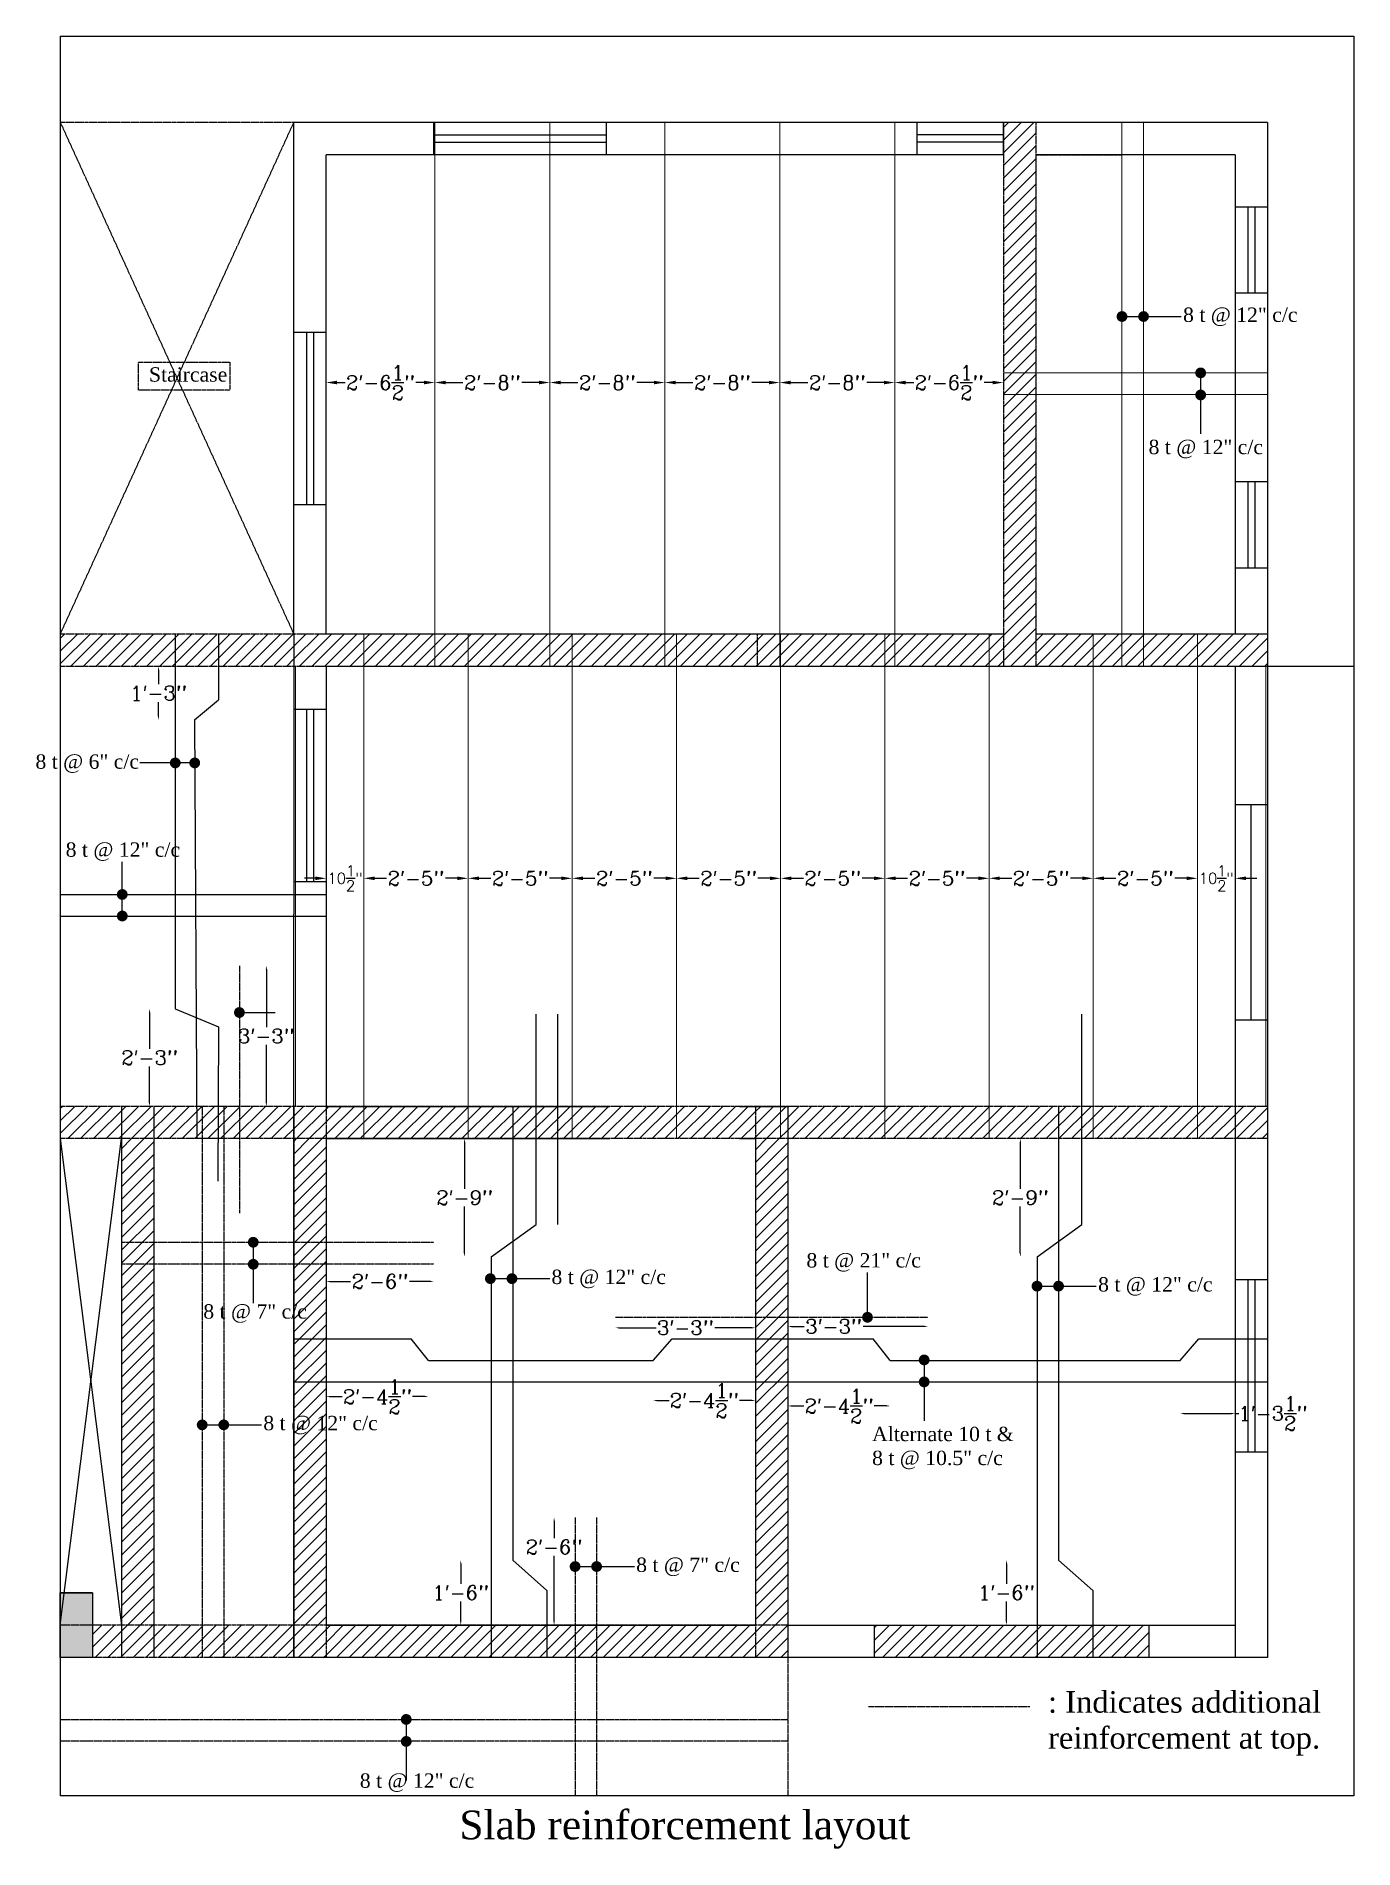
# Model space of a CAD drawing. Header units: inches. Extents: x 3138 to 7643, y -2566 to -151.
# Drawn here: x 7069 to 7436, y -2561 to -2056 of the extents above; entities that cross this region are included whole.
import ezdxf

# ---------------------------------------------------------------- set-up
doc = ezdxf.new("R2010")
doc.units = ezdxf.units.IN
doc.header["$LTSCALE"] = 0.1
doc.header["$MEASUREMENT"] = 0
doc.linetypes.add('DASHED', pattern=[0.75, 0.5, -0.25])
doc.linetypes.add('DASHED2', pattern=[0.375, 0.25, -0.125])
for name, color, linetype in [('MH - Beam and slab layout', 7, 'Continuous'), ('MH - Beams', 3, 'DASHED2'), ('MH - Slab reinforcement', 3, 'Continuous')]:
    doc.layers.add(name, color=color, linetype=linetype)
doc.layers.add('MH - Beam panel roof', color=5, linetype='Continuous', lineweight=0)
doc.styles.get("Standard").update_dxf_attribs({"font": 'Romanc.shx'})
doc.dimstyles.get("Standard").update_dxf_attribs({"dimtxt": 6, "dimasz": 3, "dimexe": 0, "dimexo": 0.0625, "dimgap": 0.09, "dimtad": 0, "dimtih": 1, "dimtoh": 1, "dimdec": 1, "dimzin": 0, "dimdsep": 46, "dimlunit": 4, "dimtxsty": 'Standard', "dimblk": 'DOT', "dimcen": 0.09, "dimse1": 1, "dimse2": 1, "dimadec": 0, "dimazin": 0, "dimtfac": 1, "dimtdec": 1, "dimtofl": 0, "dimtmove": 0, "dimatfit": 3, "dimldrblk": 'DOT', "dimfxl": 1, "dimtolj": 1, "dimtzin": 0, "dimarcsym": 0})
pattern_1 = [(45, (572.7367, -1062.2499), (-1.76776695, 1.76776695), [])]

msp = doc.modelspace()

# ---------------------------------------------------------------- texts
at = {"attachment_point": 1}
for s, insert, char_height, width in [('{\\fTimes New Roman|b0|i0|c0|p34;: Indicates additional\\Preinforcement at top.}', (7350.76, -2517.33), 6, 170.2111), ('\\pxqc;{\\fTimes New Roman|b0|i0|c0|p34;Slab reinforcement layout}', (7154.72, -2550.58), 8, 189.8892)]:
    msp.add_mtext(s, dxfattribs=dict(at, insert=insert, char_height=char_height, width=width))
at = {"layer": 'MH - Beam and slab layout', "linetype": 'DASHED', "insert": (7100.52, -2148.66), "char_height": 1, "width": 23.8461, "attachment_point": 1}
msp.add_mtext('{\\fTimes New Roman|b0|i0|c0|p34;\\H4x;Staircase}', dxfattribs=at)
at = {"layer": 'MH - Slab reinforcement', "char_height": 4, "attachment_point": 1}
for s, insert, width in [('{\\fTimes New Roman|b0|i0|c0|p34;8 t @ 12" c/c}', (7388.34, -2132.02), 36), ('{\\fTimes New Roman|b0|i0|c0|p34;8 t @ 12" c/c}', (7378.74, -2168.85), 41.2683), ('{\\fTimes New Roman|b0|i0|c0|p34;8 t @ 6" c/c}', (7068.93, -2256.46), 36), ('{\\fTimes New Roman|b0|i0|c0|p34;8 t @ 12" c/c}', (7077.33, -2280.97), 36), ('{\\fTimes New Roman|b0|i0|c0|p34;8 t @ 21" c/c}', (7283.51, -2395.35), 33.5015), ('{\\fTimes New Roman|b0|i0|c0|p34;8 t @ 12" c/c}', (7212.55, -2399.96), 36), ('{\\fTimes New Roman|b0|i0|c0|p34;8 t @ 12" c/c}', (7364.69, -2402.04), 36), ('{\\fTimes New Roman|b0|i0|c0|p34;8 t @ 7" c/c}', (7115.64, -2409.59), 36), ('{\\fTimes New Roman|b0|i0|c0|p34;8 t @ 12" c/c}', (7132.34, -2440.67), 36), ('{\\fTimes New Roman|b0|i0|c0|p34;Alternate 10 t & 8 t @ 10.5" c/c}', (7301.78, -2443.71), 41.2683), ('{\\fTimes New Roman|b0|i0|c0|p34;8 t @ 7" c/c}', (7236.12, -2480.13), 36), ('{\\fTimes New Roman|b0|i0|c0|p34;8 t @ 12" c/c}', (7159.21, -2540.24), 36)]:
    msp.add_mtext(s, dxfattribs=dict(at, insert=insert, width=width))

# ---------------------------------------------------------------- blocks, each defined once
blk = doc.blocks.new('*D474')
at = {"layer": 'Defpoints', "color": 0}
for p in [(7353.69, -2480.84), (7339.19, -2498.97), (7353.69, -2498.97)]:
    blk.add_point(p, dxfattribs=at)
at = {"layer": 'MH - Slab reinforcement', "color": 0, "lineweight": -2}
for p, q in [((7339.19, -2481.84), (7339.19, -2487.44)), ((7339.19, -2497.97), (7339.19, -2492.38))]:
    blk.add_line(p, q, dxfattribs=at)
at = {"layer": 'MH - Slab reinforcement', "color": 0}
for points in [[(7339.36, -2481.84), (7339.02, -2481.84), (7339.19, -2480.84)], [(7339.02, -2497.97), (7339.36, -2497.97), (7339.19, -2498.97)]]:
    blk.add_solid(points, dxfattribs=at)
at = {"layer": 'MH - Slab reinforcement', "color": 0, "insert": (7339.19, -2489.91), "char_height": 4, "attachment_point": 5}
blk.add_mtext('\\A1;1\'-6"', dxfattribs=at)
blk = doc.blocks.new('_Dot')
at = {"color": 0, "linetype": 'ByBlock', "lineweight": -2}
blk.add_line((-0.5, 0), (-1, 0), dxfattribs=at)
at = {"color": 0, "linetype": 'ByBlock', "const_width": 0.5}
blk.add_lwpolyline([(-0.25, 0, 1), (0.25, 0, 1)], format="xyb", close=True, dxfattribs=at)
blk = doc.blocks.new('*D475')
at = {"layer": 'Defpoints', "color": 0}
for p in [(7201.8, -2480.84), (7187.3, -2498.97), (7201.8, -2498.97)]:
    blk.add_point(p, dxfattribs=at)
at = {"layer": 'MH - Slab reinforcement', "color": 0, "lineweight": -2}
for p, q in [((7187.3, -2481.84), (7187.3, -2487.44)), ((7187.3, -2497.97), (7187.3, -2492.38))]:
    blk.add_line(p, q, dxfattribs=at)
at = {"layer": 'MH - Slab reinforcement', "color": 0}
for points in [[(7187.46, -2481.84), (7187.13, -2481.84), (7187.3, -2480.84)], [(7187.13, -2497.97), (7187.46, -2497.97), (7187.3, -2498.97)]]:
    blk.add_solid(points, dxfattribs=at)
at = {"layer": 'MH - Slab reinforcement', "color": 0, "insert": (7187.3, -2489.91), "char_height": 4, "attachment_point": 5}
blk.add_mtext('\\A1;1\'-6"', dxfattribs=at)
blk = doc.blocks.new('*D476')
at = {"layer": 'Defpoints', "color": 0}
for p in [(7107.84, -2327.34), (7100.69, -2354.47), (7107.19, -2354.47)]:
    blk.add_point(p, dxfattribs=at)
at = {"layer": 'MH - Slab reinforcement', "color": 0, "lineweight": -2}
for p, q in [((7100.69, -2328.34), (7100.69, -2338.44)), ((7100.69, -2353.47), (7100.69, -2343.38))]:
    blk.add_line(p, q, dxfattribs=at)
at = {"layer": 'MH - Slab reinforcement', "color": 0}
for points in [[(7100.86, -2328.34), (7100.52, -2328.34), (7100.69, -2327.34)], [(7100.52, -2353.47), (7100.86, -2353.47), (7100.69, -2354.47)]]:
    blk.add_solid(points, dxfattribs=at)
at = {"layer": 'MH - Slab reinforcement', "color": 0, "insert": (7100.69, -2340.91), "char_height": 4, "attachment_point": 5}
blk.add_mtext('\\A1;2\'-3"', dxfattribs=at)
blk = doc.blocks.new('*D477')
at = {"layer": 'Defpoints', "color": 0}
for p in [(7125.69, -2315.34), (7125.69, -2354.47), (7133.19, -2354.47)]:
    blk.add_point(p, dxfattribs=at)
at = {"layer": 'MH - Slab reinforcement', "color": 0, "lineweight": -2}
for p, q in [((7133.19, -2316.34), (7133.19, -2332.44)), ((7133.19, -2353.47), (7133.19, -2337.38))]:
    blk.add_line(p, q, dxfattribs=at)
at = {"layer": 'MH - Slab reinforcement', "color": 0}
for points in [[(7133.36, -2316.34), (7133.02, -2316.34), (7133.19, -2315.34)], [(7133.02, -2353.47), (7133.36, -2353.47), (7133.19, -2354.47)]]:
    blk.add_solid(points, dxfattribs=at)
at = {"layer": 'MH - Slab reinforcement', "color": 0, "insert": (7133.19, -2334.91), "char_height": 4, "attachment_point": 5}
blk.add_mtext('\\A1;3\'-3"', dxfattribs=at)
blk = doc.blocks.new('*D478')
at = {"layer": 'Defpoints', "color": 0}
for p in [(7103.19, -2231.97), (7113.19, -2231.97), (7113.19, -2246.84)]:
    blk.add_point(p, dxfattribs=at)
at = {"layer": 'MH - Slab reinforcement', "color": 0, "lineweight": -2}
for p, q in [((7103.19, -2232.97), (7103.19, -2236.94)), ((7103.19, -2245.84), (7103.19, -2241.88))]:
    blk.add_line(p, q, dxfattribs=at)
at = {"layer": 'MH - Slab reinforcement', "color": 0}
for points in [[(7103.36, -2232.97), (7103.02, -2232.97), (7103.19, -2231.97)], [(7103.02, -2245.84), (7103.36, -2245.84), (7103.19, -2246.84)]]:
    blk.add_solid(points, dxfattribs=at)
at = {"layer": 'MH - Slab reinforcement', "color": 0, "insert": (7103.19, -2239.41), "char_height": 4, "attachment_point": 5}
blk.add_mtext('\\A1;1\'-3"', dxfattribs=at)
blk = doc.blocks.new('*D479')
at = {"layer": 'Defpoints', "color": 0}
for p in [(7149.84, -2398.32), (7179.84, -2398.32), (7179.84, -2403.23)]:
    blk.add_point(p, dxfattribs=at)
at = {"layer": 'MH - Slab reinforcement', "color": 0, "lineweight": -2}
for p, q in [((7150.84, -2403.23), (7156.66, -2403.23)), ((7178.84, -2403.23), (7173.03, -2403.23))]:
    blk.add_line(p, q, dxfattribs=at)
at = {"layer": 'MH - Slab reinforcement', "color": 0}
for points in [[(7150.84, -2403.06), (7150.84, -2403.39), (7149.84, -2403.23)], [(7178.84, -2403.39), (7178.84, -2403.06), (7179.84, -2403.23)]]:
    blk.add_solid(points, dxfattribs=at)
at = {"layer": 'MH - Slab reinforcement', "color": 0, "insert": (7164.84, -2403.23), "char_height": 4, "attachment_point": 5}
blk.add_mtext('\\A1;2\'-6"', dxfattribs=at)
blk = doc.blocks.new('*D480')
at = {"layer": 'Defpoints', "color": 0}
for p in [(7188.37, -2363.47), (7195.8, -2363.47), (7195.8, -2396.34)]:
    blk.add_point(p, dxfattribs=at)
at = {"layer": 'MH - Slab reinforcement', "color": 0, "lineweight": -2}
for p, q in [((7188.37, -2364.47), (7188.37, -2377.44)), ((7188.37, -2395.34), (7188.37, -2382.38))]:
    blk.add_line(p, q, dxfattribs=at)
at = {"layer": 'MH - Slab reinforcement', "color": 0}
for points in [[(7188.53, -2364.47), (7188.2, -2364.47), (7188.37, -2363.47)], [(7188.2, -2395.34), (7188.53, -2395.34), (7188.37, -2396.34)]]:
    blk.add_solid(points, dxfattribs=at)
at = {"layer": 'MH - Slab reinforcement', "color": 0, "insert": (7188.37, -2379.91), "char_height": 4, "attachment_point": 5}
blk.add_mtext('\\A1;2\'-9"', dxfattribs=at)
blk = doc.blocks.new('*D481')
at = {"layer": 'Defpoints', "color": 0}
for p in [(7343.04, -2363.47), (7347.69, -2363.47), (7347.69, -2396.34)]:
    blk.add_point(p, dxfattribs=at)
at = {"layer": 'MH - Slab reinforcement', "color": 0, "lineweight": -2}
for p, q in [((7343.04, -2364.47), (7343.04, -2377.44)), ((7343.04, -2395.34), (7343.04, -2382.38))]:
    blk.add_line(p, q, dxfattribs=at)
at = {"layer": 'MH - Slab reinforcement', "color": 0}
for points in [[(7343.21, -2364.47), (7342.88, -2364.47), (7343.04, -2363.47)], [(7342.88, -2395.34), (7343.21, -2395.34), (7343.04, -2396.34)]]:
    blk.add_solid(points, dxfattribs=at)
at = {"layer": 'MH - Slab reinforcement', "color": 0, "insert": (7343.04, -2379.91), "char_height": 4, "attachment_point": 5}
blk.add_mtext('\\A1;2\'-9"', dxfattribs=at)
blk = doc.blocks.new('*D482')
at = {"layer": 'Defpoints', "color": 0}
for p in [(7230.34, -2413.22), (7230.34, -2416.14), (7269.34, -2413.22)]:
    blk.add_point(p, dxfattribs=at)
at = {"layer": 'MH - Slab reinforcement', "color": 0, "lineweight": -2}
for p, q in [((7231.34, -2416.14), (7241.66, -2416.14)), ((7268.34, -2416.14), (7258.03, -2416.14))]:
    blk.add_line(p, q, dxfattribs=at)
at = {"layer": 'MH - Slab reinforcement', "color": 0}
for points in [[(7231.34, -2415.98), (7231.34, -2416.31), (7230.34, -2416.14)], [(7268.34, -2416.31), (7268.34, -2415.98), (7269.34, -2416.14)]]:
    blk.add_solid(points, dxfattribs=at)
at = {"layer": 'MH - Slab reinforcement', "color": 0, "insert": (7249.84, -2416.14), "char_height": 4, "attachment_point": 5}
blk.add_mtext('\\A1;3\'-3"', dxfattribs=at)
blk = doc.blocks.new('*D483')
at = {"layer": 'Defpoints', "color": 0}
for p in [(7278.34, -2413.22), (7317.34, -2413.22), (7317.34, -2415.77)]:
    blk.add_point(p, dxfattribs=at)
at = {"layer": 'MH - Slab reinforcement', "color": 0, "lineweight": -2}
for p, q in [((7279.34, -2415.77), (7282.89, -2415.77)), ((7316.34, -2415.77), (7299.26, -2415.77))]:
    blk.add_line(p, q, dxfattribs=at)
at = {"layer": 'MH - Slab reinforcement', "color": 0}
for points in [[(7279.34, -2415.6), (7279.34, -2415.94), (7278.34, -2415.77)], [(7316.34, -2415.94), (7316.34, -2415.6), (7317.34, -2415.77)]]:
    blk.add_solid(points, dxfattribs=at)
at = {"layer": 'MH - Slab reinforcement', "color": 0, "insert": (7291.08, -2415.77), "char_height": 4, "attachment_point": 5}
blk.add_mtext('\\A1;3\'-3"', dxfattribs=at)
blk = doc.blocks.new('*D484')
at = {"layer": 'Defpoints', "color": 0}
for p in [(7213.28, -2468.97), (7225.12, -2468.97), (7225.12, -2498.97)]:
    blk.add_point(p, dxfattribs=at)
at = {"layer": 'MH - Slab reinforcement', "color": 0, "lineweight": -2}
for p, q in [((7213.28, -2469.97), (7213.28, -2474.71)), ((7213.28, -2497.97), (7213.28, -2479.65))]:
    blk.add_line(p, q, dxfattribs=at)
at = {"layer": 'MH - Slab reinforcement', "color": 0}
for points in [[(7213.44, -2469.97), (7213.11, -2469.97), (7213.28, -2468.97)], [(7213.11, -2497.97), (7213.44, -2497.97), (7213.28, -2498.97)]]:
    blk.add_solid(points, dxfattribs=at)
at = {"layer": 'MH - Slab reinforcement', "color": 0, "insert": (7213.28, -2477.18), "char_height": 4, "attachment_point": 5}
blk.add_mtext('\\A1;2\'-6"', dxfattribs=at)
blk = doc.blocks.new('*D485')
at = {"layer": 'Defpoints', "color": 0}
for p in [(7240.84, -2425.22), (7269.34, -2425.22), (7269.34, -2436.38)]:
    blk.add_point(p, dxfattribs=at)
at = {"layer": 'MH - Slab reinforcement', "color": 0, "lineweight": -2}
for p, q in [((7241.84, -2436.38), (7245.29, -2436.38)), ((7268.34, -2436.38), (7264.9, -2436.38))]:
    blk.add_line(p, q, dxfattribs=at)
at = {"layer": 'MH - Slab reinforcement', "color": 0}
for points in [[(7241.84, -2436.22), (7241.84, -2436.55), (7240.84, -2436.38)], [(7268.34, -2436.55), (7268.34, -2436.22), (7269.34, -2436.38)]]:
    blk.add_solid(points, dxfattribs=at)
at = {"layer": 'MH - Slab reinforcement', "color": 0, "insert": (7255.09, -2436.38), "char_height": 4, "attachment_point": 5}
blk.add_mtext('\\A1;2\'-4{\\H1.000000x;\\S1/2;}"', dxfattribs=at)
blk = doc.blocks.new('*D486')
at = {"layer": 'Defpoints', "color": 0}
for p in [(7278.34, -2425.22), (7306.84, -2425.22), (7278.34, -2437.91)]:
    blk.add_point(p, dxfattribs=at)
at = {"layer": 'MH - Slab reinforcement', "color": 0, "lineweight": -2}
for p, q in [((7279.34, -2437.91), (7282.79, -2437.91)), ((7305.84, -2437.91), (7302.4, -2437.91))]:
    blk.add_line(p, q, dxfattribs=at)
at = {"layer": 'MH - Slab reinforcement', "color": 0}
for points in [[(7279.34, -2437.75), (7279.34, -2438.08), (7278.34, -2437.91)], [(7305.84, -2438.08), (7305.84, -2437.75), (7306.84, -2437.91)]]:
    blk.add_solid(points, dxfattribs=at)
at = {"layer": 'MH - Slab reinforcement', "color": 0, "insert": (7292.59, -2437.91), "char_height": 4, "attachment_point": 5}
blk.add_mtext('\\A1;2\'-4{\\H1.000000x;\\S1/2;}"', dxfattribs=at)
blk = doc.blocks.new('*D487')
at = {"layer": 'Defpoints', "color": 0}
for p in [(7387.54, -2425.22), (7402.84, -2425.22), (7402.84, -2439.98)]:
    blk.add_point(p, dxfattribs=at)
at = {"layer": 'MH - Slab reinforcement', "color": 0, "lineweight": -2}
for p, q in [((7388.54, -2439.98), (7401.84, -2439.98)), ((7402.84, -2439.98), (7403.84, -2439.98))]:
    blk.add_line(p, q, dxfattribs=at)
at = {"layer": 'MH - Slab reinforcement', "color": 0}
for points in [[(7388.54, -2439.81), (7388.54, -2440.15), (7387.54, -2439.98)], [(7401.84, -2440.15), (7401.84, -2439.81), (7402.84, -2439.98)]]:
    blk.add_solid(points, dxfattribs=at)
at = {"layer": 'MH - Slab reinforcement', "color": 0, "insert": (7413.36, -2439.98), "char_height": 4, "attachment_point": 5}
blk.add_mtext('\\A1;1\'-3{\\H1.000000x;\\S1/2;}"', dxfattribs=at)
blk = doc.blocks.new('*D488')
at = {"layer": 'Defpoints', "color": 0}
for p in [(7149.84, -2425.22), (7178.34, -2425.22), (7149.84, -2435.31)]:
    blk.add_point(p, dxfattribs=at)
at = {"layer": 'MH - Slab reinforcement', "color": 0, "lineweight": -2}
for p, q in [((7150.84, -2435.31), (7154.29, -2435.31)), ((7177.34, -2435.31), (7173.9, -2435.31))]:
    blk.add_line(p, q, dxfattribs=at)
at = {"layer": 'MH - Slab reinforcement', "color": 0}
for points in [[(7150.84, -2435.15), (7150.84, -2435.48), (7149.84, -2435.31)], [(7177.34, -2435.48), (7177.34, -2435.15), (7178.34, -2435.31)]]:
    blk.add_solid(points, dxfattribs=at)
at = {"layer": 'MH - Slab reinforcement', "color": 0, "insert": (7164.09, -2435.31), "char_height": 4, "attachment_point": 5}
blk.add_mtext('\\A1;2\'-4{\\H1.000000x;\\S1/2;}"', dxfattribs=at)
blk = doc.blocks.new('*D529')
at = {"layer": 'Defpoints', "color": 0}
for p in [(7180.09, -2148.4), (7212.09, -2148.4), (7212.09, -2152.91)]:
    blk.add_point(p, dxfattribs=at)
at = {"layer": 'MH - Beam and slab layout', "color": 0, "lineweight": -2}
for p, q in [((7183.09, -2152.91), (7187.91, -2152.91)), ((7209.09, -2152.91), (7204.28, -2152.91))]:
    blk.add_line(p, q, dxfattribs=at)
at = {"layer": 'MH - Beam and slab layout', "color": 0}
for points in [[(7183.09, -2152.41), (7183.09, -2153.41), (7180.09, -2152.91)], [(7209.09, -2153.41), (7209.09, -2152.41), (7212.09, -2152.91)]]:
    blk.add_solid(points, dxfattribs=at)
at = {"layer": 'MH - Beam and slab layout', "color": 0, "insert": (7196.09, -2152.91), "char_height": 4, "attachment_point": 5}
blk.add_mtext('\\A1;2\'-8"', dxfattribs=at)
blk = doc.blocks.new('*D530')
at = {"layer": 'Defpoints', "color": 0}
for p in [(7212.09, -2148.4), (7244.09, -2148.4), (7244.09, -2152.91)]:
    blk.add_point(p, dxfattribs=at)
at = {"layer": 'MH - Beam and slab layout', "color": 0, "lineweight": -2}
for p, q in [((7215.09, -2152.91), (7219.91, -2152.91)), ((7241.09, -2152.91), (7236.28, -2152.91))]:
    blk.add_line(p, q, dxfattribs=at)
at = {"layer": 'MH - Beam and slab layout', "color": 0}
for points in [[(7215.09, -2152.41), (7215.09, -2153.41), (7212.09, -2152.91)], [(7241.09, -2153.41), (7241.09, -2152.41), (7244.09, -2152.91)]]:
    blk.add_solid(points, dxfattribs=at)
at = {"layer": 'MH - Beam and slab layout', "color": 0, "insert": (7228.09, -2152.91), "char_height": 4, "attachment_point": 5}
blk.add_mtext('\\A1;2\'-8"', dxfattribs=at)
blk = doc.blocks.new('*D531')
at = {"layer": 'Defpoints', "color": 0}
for p in [(7244.09, -2148.4), (7276.09, -2148.4), (7276.09, -2152.91)]:
    blk.add_point(p, dxfattribs=at)
at = {"layer": 'MH - Beam and slab layout', "color": 0, "lineweight": -2}
for p, q in [((7247.09, -2152.91), (7251.91, -2152.91)), ((7273.09, -2152.91), (7268.28, -2152.91))]:
    blk.add_line(p, q, dxfattribs=at)
at = {"layer": 'MH - Beam and slab layout', "color": 0}
for points in [[(7247.09, -2152.41), (7247.09, -2153.41), (7244.09, -2152.91)], [(7273.09, -2153.41), (7273.09, -2152.41), (7276.09, -2152.91)]]:
    blk.add_solid(points, dxfattribs=at)
at = {"layer": 'MH - Beam and slab layout', "color": 0, "insert": (7260.09, -2152.91), "char_height": 4, "attachment_point": 5}
blk.add_mtext('\\A1;2\'-8"', dxfattribs=at)
blk = doc.blocks.new('*D532')
at = {"layer": 'Defpoints', "color": 0}
for p in [(7276.09, -2148.4), (7308.09, -2148.4), (7308.09, -2152.91)]:
    blk.add_point(p, dxfattribs=at)
at = {"layer": 'MH - Beam and slab layout', "color": 0, "lineweight": -2}
for p, q in [((7279.09, -2152.91), (7283.91, -2152.91)), ((7305.09, -2152.91), (7300.28, -2152.91))]:
    blk.add_line(p, q, dxfattribs=at)
at = {"layer": 'MH - Beam and slab layout', "color": 0}
for points in [[(7279.09, -2152.41), (7279.09, -2153.41), (7276.09, -2152.91)], [(7305.09, -2153.41), (7305.09, -2152.41), (7308.09, -2152.91)]]:
    blk.add_solid(points, dxfattribs=at)
at = {"layer": 'MH - Beam and slab layout', "color": 0, "insert": (7292.09, -2152.91), "char_height": 4, "attachment_point": 5}
blk.add_mtext('\\A1;2\'-8"', dxfattribs=at)
blk = doc.blocks.new('*D533')
at = {"layer": 'Defpoints', "color": 0}
for p in [(7308.09, -2148.4), (7338.34, -2148.4), (7338.34, -2152.91)]:
    blk.add_point(p, dxfattribs=at)
at = {"layer": 'MH - Beam and slab layout', "color": 0, "lineweight": -2}
for p, q in [((7311.09, -2152.91), (7313.41, -2152.91)), ((7335.34, -2152.91), (7333.02, -2152.91))]:
    blk.add_line(p, q, dxfattribs=at)
at = {"layer": 'MH - Beam and slab layout', "color": 0}
for points in [[(7311.09, -2152.41), (7311.09, -2153.41), (7308.09, -2152.91)], [(7335.34, -2153.41), (7335.34, -2152.41), (7338.34, -2152.91)]]:
    blk.add_solid(points, dxfattribs=at)
at = {"layer": 'MH - Beam and slab layout', "color": 0, "insert": (7323.22, -2152.91), "char_height": 4, "attachment_point": 5}
blk.add_mtext('\\A1;2\'-6{\\H1.000000x;\\S1/2;}"', dxfattribs=at)
blk = doc.blocks.new('*D536')
at = {"layer": 'Defpoints', "color": 0}
for p in [(7149.84, -2148.4), (7180.09, -2148.4), (7180.09, -2152.91)]:
    blk.add_point(p, dxfattribs=at)
at = {"layer": 'MH - Beam and slab layout', "color": 0, "lineweight": -2}
for p, q in [((7152.84, -2152.91), (7155.16, -2152.91)), ((7177.09, -2152.91), (7174.77, -2152.91))]:
    blk.add_line(p, q, dxfattribs=at)
at = {"layer": 'MH - Beam and slab layout', "color": 0}
for points in [[(7152.84, -2152.41), (7152.84, -2153.41), (7149.84, -2152.91)], [(7177.09, -2153.41), (7177.09, -2152.41), (7180.09, -2152.91)]]:
    blk.add_solid(points, dxfattribs=at)
at = {"layer": 'MH - Beam and slab layout', "color": 0, "insert": (7164.97, -2152.91), "char_height": 4, "attachment_point": 5}
blk.add_mtext('\\A1;2\'-6{\\H1.000000x;\\S1/2;}"', dxfattribs=at)
blk = doc.blocks.new('*D537')
at = {"layer": 'Defpoints', "color": 0}
for p in [(7160.34, -2286.15), (7189.34, -2286.15), (7189.34, -2290.97)]:
    blk.add_point(p, dxfattribs=at)
at = {"layer": 'MH - Beam and slab layout', "color": 0, "lineweight": -2}
for p, q in [((7163.34, -2290.97), (7166.66, -2290.97)), ((7186.34, -2290.97), (7183.03, -2290.97))]:
    blk.add_line(p, q, dxfattribs=at)
at = {"layer": 'MH - Beam and slab layout', "color": 0}
for points in [[(7163.34, -2290.47), (7163.34, -2291.47), (7160.34, -2290.97)], [(7186.34, -2291.47), (7186.34, -2290.47), (7189.34, -2290.97)]]:
    blk.add_solid(points, dxfattribs=at)
at = {"layer": 'MH - Beam and slab layout', "color": 0, "insert": (7174.84, -2290.97), "char_height": 4, "attachment_point": 5}
blk.add_mtext('\\A1;2\'-5"', dxfattribs=at)
blk = doc.blocks.new('*D538')
at = {"layer": 'Defpoints', "color": 0}
for p in [(7189.34, -2286.15), (7218.34, -2286.15), (7218.34, -2290.97)]:
    blk.add_point(p, dxfattribs=at)
at = {"layer": 'MH - Beam and slab layout', "color": 0, "lineweight": -2}
for p, q in [((7192.34, -2290.97), (7195.66, -2290.97)), ((7215.34, -2290.97), (7212.03, -2290.97))]:
    blk.add_line(p, q, dxfattribs=at)
at = {"layer": 'MH - Beam and slab layout', "color": 0}
for points in [[(7192.34, -2290.47), (7192.34, -2291.47), (7189.34, -2290.97)], [(7215.34, -2291.47), (7215.34, -2290.47), (7218.34, -2290.97)]]:
    blk.add_solid(points, dxfattribs=at)
at = {"layer": 'MH - Beam and slab layout', "color": 0, "insert": (7203.84, -2290.97), "char_height": 4, "attachment_point": 5}
blk.add_mtext('\\A1;2\'-5"', dxfattribs=at)
blk = doc.blocks.new('*D539')
at = {"layer": 'Defpoints', "color": 0}
for p in [(7218.34, -2286.15), (7247.34, -2286.15), (7247.34, -2290.97)]:
    blk.add_point(p, dxfattribs=at)
at = {"layer": 'MH - Beam and slab layout', "color": 0, "lineweight": -2}
for p, q in [((7221.34, -2290.97), (7224.66, -2290.97)), ((7244.34, -2290.97), (7241.03, -2290.97))]:
    blk.add_line(p, q, dxfattribs=at)
at = {"layer": 'MH - Beam and slab layout', "color": 0}
for points in [[(7221.34, -2290.47), (7221.34, -2291.47), (7218.34, -2290.97)], [(7244.34, -2291.47), (7244.34, -2290.47), (7247.34, -2290.97)]]:
    blk.add_solid(points, dxfattribs=at)
at = {"layer": 'MH - Beam and slab layout', "color": 0, "insert": (7232.84, -2290.97), "char_height": 4, "attachment_point": 5}
blk.add_mtext('\\A1;2\'-5"', dxfattribs=at)
blk = doc.blocks.new('*D540')
at = {"layer": 'Defpoints', "color": 0}
for p in [(7247.34, -2286.15), (7276.34, -2286.15), (7276.34, -2290.97)]:
    blk.add_point(p, dxfattribs=at)
at = {"layer": 'MH - Beam and slab layout', "color": 0, "lineweight": -2}
for p, q in [((7250.34, -2290.97), (7253.66, -2290.97)), ((7273.34, -2290.97), (7270.03, -2290.97))]:
    blk.add_line(p, q, dxfattribs=at)
at = {"layer": 'MH - Beam and slab layout', "color": 0}
for points in [[(7250.34, -2290.47), (7250.34, -2291.47), (7247.34, -2290.97)], [(7273.34, -2291.47), (7273.34, -2290.47), (7276.34, -2290.97)]]:
    blk.add_solid(points, dxfattribs=at)
at = {"layer": 'MH - Beam and slab layout', "color": 0, "insert": (7261.84, -2290.97), "char_height": 4, "attachment_point": 5}
blk.add_mtext('\\A1;2\'-5"', dxfattribs=at)
blk = doc.blocks.new('*D541')
at = {"layer": 'Defpoints', "color": 0}
for p in [(7276.34, -2286.15), (7305.34, -2286.15), (7305.34, -2290.97)]:
    blk.add_point(p, dxfattribs=at)
at = {"layer": 'MH - Beam and slab layout', "color": 0, "lineweight": -2}
for p, q in [((7279.34, -2290.97), (7282.66, -2290.97)), ((7302.34, -2290.97), (7299.03, -2290.97))]:
    blk.add_line(p, q, dxfattribs=at)
at = {"layer": 'MH - Beam and slab layout', "color": 0}
for points in [[(7279.34, -2290.47), (7279.34, -2291.47), (7276.34, -2290.97)], [(7302.34, -2291.47), (7302.34, -2290.47), (7305.34, -2290.97)]]:
    blk.add_solid(points, dxfattribs=at)
at = {"layer": 'MH - Beam and slab layout', "color": 0, "insert": (7290.84, -2290.97), "char_height": 4, "attachment_point": 5}
blk.add_mtext('\\A1;2\'-5"', dxfattribs=at)
blk = doc.blocks.new('*D542')
at = {"layer": 'Defpoints', "color": 0}
for p in [(7305.34, -2286.15), (7334.34, -2286.15), (7334.34, -2290.97)]:
    blk.add_point(p, dxfattribs=at)
at = {"layer": 'MH - Beam and slab layout', "color": 0, "lineweight": -2}
for p, q in [((7308.34, -2290.97), (7311.66, -2290.97)), ((7331.34, -2290.97), (7328.03, -2290.97))]:
    blk.add_line(p, q, dxfattribs=at)
at = {"layer": 'MH - Beam and slab layout', "color": 0}
for points in [[(7308.34, -2290.47), (7308.34, -2291.47), (7305.34, -2290.97)], [(7331.34, -2291.47), (7331.34, -2290.47), (7334.34, -2290.97)]]:
    blk.add_solid(points, dxfattribs=at)
at = {"layer": 'MH - Beam and slab layout', "color": 0, "insert": (7319.84, -2290.97), "char_height": 4, "attachment_point": 5}
blk.add_mtext('\\A1;2\'-5"', dxfattribs=at)
blk = doc.blocks.new('*D543')
at = {"layer": 'Defpoints', "color": 0}
for p in [(7334.34, -2286.15), (7363.34, -2286.15), (7363.34, -2290.97)]:
    blk.add_point(p, dxfattribs=at)
at = {"layer": 'MH - Beam and slab layout', "color": 0, "lineweight": -2}
for p, q in [((7337.34, -2290.97), (7340.66, -2290.97)), ((7360.34, -2290.97), (7357.03, -2290.97))]:
    blk.add_line(p, q, dxfattribs=at)
at = {"layer": 'MH - Beam and slab layout', "color": 0}
for points in [[(7337.34, -2290.47), (7337.34, -2291.47), (7334.34, -2290.97)], [(7360.34, -2291.47), (7360.34, -2290.47), (7363.34, -2290.97)]]:
    blk.add_solid(points, dxfattribs=at)
at = {"layer": 'MH - Beam and slab layout', "color": 0, "insert": (7348.84, -2290.97), "char_height": 4, "attachment_point": 5}
blk.add_mtext('\\A1;2\'-5"', dxfattribs=at)
blk = doc.blocks.new('*D544')
at = {"layer": 'Defpoints', "color": 0}
for p in [(7363.34, -2286.15), (7392.34, -2286.15), (7392.34, -2290.97)]:
    blk.add_point(p, dxfattribs=at)
at = {"layer": 'MH - Beam and slab layout', "color": 0, "lineweight": -2}
for p, q in [((7366.34, -2290.97), (7369.66, -2290.97)), ((7389.34, -2290.97), (7386.03, -2290.97))]:
    blk.add_line(p, q, dxfattribs=at)
at = {"layer": 'MH - Beam and slab layout', "color": 0}
for points in [[(7366.34, -2290.47), (7366.34, -2291.47), (7363.34, -2290.97)], [(7389.34, -2291.47), (7389.34, -2290.47), (7392.34, -2290.97)]]:
    blk.add_solid(points, dxfattribs=at)
at = {"layer": 'MH - Beam and slab layout', "color": 0, "insert": (7377.84, -2290.97), "char_height": 4, "attachment_point": 5}
blk.add_mtext('\\A1;2\'-5"', dxfattribs=at)
blk = doc.blocks.new('*D545')
at = {"layer": 'Defpoints', "color": 0}
for p in [(7160.34, -2286.15), (7149.84, -2287.28), (7160.34, -2290.97)]:
    blk.add_point(p, dxfattribs=at)
at = {"layer": 'MH - Beam and slab layout', "color": 0, "lineweight": -2}
for p, q in [((7146.84, -2290.97), (7143.84, -2290.97)), ((7163.34, -2290.97), (7166.34, -2290.97))]:
    blk.add_line(p, q, dxfattribs=at)
at = {"layer": 'MH - Beam and slab layout', "color": 0}
for points in [[(7146.84, -2291.47), (7146.84, -2290.47), (7149.84, -2290.97)], [(7163.34, -2290.47), (7163.34, -2291.47), (7160.34, -2290.97)]]:
    blk.add_solid(points, dxfattribs=at)
at = {"layer": 'MH - Beam and slab layout', "color": 0, "insert": (7155.09, -2290.97), "char_height": 3, "attachment_point": 5}
blk.add_mtext('\\A1;10{\\H1.000000x;\\S1/2;}"', dxfattribs=at)
blk = doc.blocks.new('*D546')
at = {"layer": 'Defpoints', "color": 0}
for p in [(7402.84, -2286.15), (7392.34, -2287.28), (7402.84, -2290.97)]:
    blk.add_point(p, dxfattribs=at)
at = {"layer": 'MH - Beam and slab layout', "color": 0, "lineweight": -2}
for p, q in [((7389.34, -2290.97), (7386.34, -2290.97)), ((7405.84, -2290.97), (7408.84, -2290.97))]:
    blk.add_line(p, q, dxfattribs=at)
at = {"layer": 'MH - Beam and slab layout', "color": 0}
for points in [[(7389.34, -2291.47), (7389.34, -2290.47), (7392.34, -2290.97)], [(7405.84, -2290.47), (7405.84, -2291.47), (7402.84, -2290.97)]]:
    blk.add_solid(points, dxfattribs=at)
at = {"layer": 'MH - Beam and slab layout', "color": 0, "insert": (7397.59, -2290.97), "char_height": 3, "attachment_point": 5}
blk.add_mtext('\\A1;10{\\H1.000000x;\\S1/2;}"', dxfattribs=at)

# ---------------------------------------------------------------- dimensions: what is measured, and where the dimension line sits
at = {"layer": 'MH - Beam and slab layout'}
for base, p1, p2, override, picture, middle in [((7180.09317878, -2152.9089038), (7149.84317878, -2148.39784699), (7180.09317878, -2148.39784699), {"dimtxt": 4}, '*D536', (7164.96817878, -2152.9089038)), ((7212.09, -2152.91), (7180.09, -2148.4), (7212.09, -2148.4), {"dimtxt": 4}, '*D529', (7196.09, -2152.91)), ((7244.09, -2152.91), (7212.09, -2148.4), (7244.09, -2148.4), {"dimtxt": 4}, '*D530', (7228.09, -2152.91)), ((7276.09, -2152.91), (7244.09, -2148.4), (7276.09, -2148.4), {"dimtxt": 4}, '*D531', (7260.09, -2152.91)), ((7308.09, -2152.91), (7276.09, -2148.4), (7308.09, -2148.4), {"dimtxt": 4}, '*D532', (7292.09, -2152.91)), ((7338.34317878, -2152.9089038), (7308.09317878, -2148.39784699), (7338.34317878, -2148.39784699), {"dimtxt": 4}, '*D533', (7323.21817878, -2152.9089038)), ((7160.34, -2290.97), (7149.84, -2287.28), (7160.34, -2286.15), {"dimtxt": 3}, '*D545', (7155.09, -2290.97)), ((7189.34, -2290.97), (7160.34, -2286.15), (7189.34, -2286.15), {"dimtxt": 4}, '*D537', (7174.84, -2290.97)), ((7218.34, -2290.97), (7189.34, -2286.15), (7218.34, -2286.15), {"dimtxt": 4}, '*D538', (7203.84, -2290.97)), ((7247.34, -2290.97), (7218.34, -2286.15), (7247.34, -2286.15), {"dimtxt": 4}, '*D539', (7232.84, -2290.97)), ((7276.34, -2290.97), (7247.34, -2286.15), (7276.34, -2286.15), {"dimtxt": 4}, '*D540', (7261.84, -2290.97)), ((7305.34, -2290.97), (7276.34, -2286.15), (7305.34, -2286.15), {"dimtxt": 4}, '*D541', (7290.84, -2290.97)), ((7334.34, -2290.97), (7305.34, -2286.15), (7334.34, -2286.15), {"dimtxt": 4}, '*D542', (7319.84, -2290.97)), ((7363.34, -2290.97), (7334.34, -2286.15), (7363.34, -2286.15), {"dimtxt": 4}, '*D543', (7348.84, -2290.97)), ((7392.34, -2290.97), (7363.34, -2286.15), (7392.34, -2286.15), {"dimtxt": 4}, '*D544', (7377.84, -2290.97)), ((7402.84, -2290.97), (7392.34, -2287.28), (7402.84, -2286.15), {"dimtxt": 3}, '*D546', (7397.59, -2290.97))]:
    dim = msp.add_linear_dim(base=base, p1=p1, p2=p2, dimstyle='Standard', override=override, dxfattribs=at)
    dim.commit()
    dim.dimension.update_dxf_attribs({"geometry": picture, "text_midpoint": middle})
at = {"layer": 'MH - Slab reinforcement'}
for base, p1, p2, picture, middle in [((7103.19, -2231.97), (7113.19, -2246.84), (7113.19, -2231.97), '*D478', (7103.19, -2239.41)), ((7133.19, -2354.47), (7125.69, -2315.34), (7125.69, -2354.47), '*D477', (7133.19, -2334.91)), ((7100.69, -2354.47), (7107.84, -2327.34), (7107.19, -2354.47), '*D476', (7100.69, -2340.91)), ((7188.37, -2363.47), (7195.8, -2396.34), (7195.8, -2363.47), '*D480', (7188.37, -2379.91)), ((7343.04, -2363.47), (7347.69, -2396.34), (7347.69, -2363.47), '*D481', (7343.04, -2379.91)), ((7187.3, -2498.97), (7201.8, -2480.84), (7201.8, -2498.97), '*D475', (7187.3, -2489.91)), ((7339.19, -2498.97), (7353.69, -2480.84), (7353.69, -2498.97), '*D474', (7339.19, -2489.91))]:
    dim = msp.add_linear_dim(base=base, p1=p1, p2=p2, angle=90, dimstyle='Standard', override={"dimtxt": 4, "dimasz": 1, "dimldrblk": 'Dot'}, dxfattribs=at)
    dim.commit()
    dim.dimension.update_dxf_attribs({"geometry": picture, "text_midpoint": middle})
for base, p1, p2, picture, middle in [((7179.84, -2403.23), (7149.84, -2398.32), (7179.84, -2398.32), '*D479', (7164.84, -2403.23)), ((7230.34, -2416.14), (7269.34, -2413.22), (7230.34, -2413.22), '*D482', (7249.84, -2416.14)), ((7149.84, -2435.31), (7178.34, -2425.22), (7149.84, -2425.22), '*D488', (7164.09, -2435.31)), ((7269.34, -2436.38), (7240.84, -2425.22), (7269.34, -2425.22), '*D485', (7255.09, -2436.38)), ((7278.34, -2437.91), (7306.84, -2425.22), (7278.34, -2425.22), '*D486', (7292.59, -2437.91)), ((7402.84, -2439.98), (7387.54, -2425.22), (7402.84, -2425.22), '*D487', (7413.36, -2439.98))]:
    dim = msp.add_linear_dim(base=base, p1=p1, p2=p2, dimstyle='Standard', override={"dimtxt": 4, "dimasz": 1, "dimldrblk": 'Dot'}, dxfattribs=at)
    dim.commit()
    dim.dimension.update_dxf_attribs({"geometry": picture, "text_midpoint": middle})
dim = msp.add_linear_dim(base=(7317.34, -2415.77), p1=(7278.34, -2413.22), p2=(7317.34, -2413.22), dimstyle='Standard', override={"dimtxt": 4, "dimasz": 1, "dimldrblk": 'Dot'}, dxfattribs=at)
dim.commit()
dim.dimension.update_dxf_attribs({"geometry": '*D483', "text_midpoint": (7291.08, -2415.77), "dimtype": 160})
dim = msp.add_linear_dim(base=(7213.28, -2468.97), p1=(7225.12, -2498.97), p2=(7225.12, -2468.97), angle=90, dimstyle='Standard', override={"dimtxt": 4, "dimasz": 1, "dimldrblk": 'Dot'}, dxfattribs=at)
dim.commit()
dim.dimension.update_dxf_attribs({"geometry": '*D484', "text_midpoint": (7213.28, -2477.18), "dimtype": 160})

# ---------------------------------------------------------------- hatches: boundary and pattern name
msp.add_hatch(color=256).paths.add_polyline_path([(7075.84, -2489.97), (7084.84, -2489.97), (7084.84, -2507.97), (7075.84, -2507.97)])
at = {"layer": 'MH - Beam and slab layout', "linetype": 'DASHED'}
h = msp.add_hatch(dxfattribs=at)
h.set_pattern_fill('ANSI31', color=256, scale=20, style=0)
h.set_pattern_definition(pattern_1)
h.paths.add_polyline_path([(7347.34, -2222.97), (7347.34, -2156.47), (7347.34, -2151.97), (7347.34, -2089.47), (7347.34, -2080.47), (7338.34, -2080.47), (7338.34, -2083.97), (7338.34, -2085.97), (7338.34, -2089.47), (7338.34, -2222.97), (7338.34, -2231.97), (7347.34, -2231.97)])
h = msp.add_hatch(dxfattribs=at)
h.set_pattern_fill('ANSI31', color=256, scale=20, style=0)
h.set_pattern_definition(pattern_1)
h.paths.add_polyline_path([(7140.84, -2231.97), (7140.84, -2222.97), (7075.84, -2222.97), (7075.84, -2231.97)])
at = {"layer": 'MH - Beam and slab layout'}
h = msp.add_hatch(dxfattribs=at)
h.set_pattern_fill('ANSI31', color=256, scale=20, style=0)
h.set_pattern_definition(pattern_1)
h.paths.add_polyline_path([(7269.84, -2231.97), (7269.84, -2222.97), (7149.84, -2222.97), (7140.84, -2222.97), (7140.84, -2231.97), (7149.84, -2231.97), (7185.84, -2231.97), (7221.84, -2231.97), (7257.84, -2231.97)])
at = {"layer": 'MH - Beam and slab layout', "linetype": 'DASHED'}
h = msp.add_hatch(dxfattribs=at)
h.set_pattern_fill('ANSI31', color=256, scale=20, style=0)
h.set_pattern_definition(pattern_1)
h.paths.add_polyline_path([(7338.34, -2231.97), (7338.34, -2222.97), (7302.34, -2222.97), (7269.84, -2222.97), (7269.84, -2231.97), (7293.84, -2231.97), (7302.34, -2231.97), (7329.84, -2231.97)])
h = msp.add_hatch(dxfattribs=at)
h.set_pattern_fill('ANSI31', color=256, scale=20, style=0)
h.set_pattern_definition(pattern_1)
h.paths.add_polyline_path([(7411.84, -2231.97), (7411.84, -2222.97), (7402.84, -2222.97), (7347.34, -2222.97), (7347.34, -2231.97), (7365.84, -2231.97), (7401.84, -2231.97), (7402.84, -2231.97)])
h = msp.add_hatch(dxfattribs=at)
h.set_pattern_fill('ANSI31', color=256, scale=20, style=0)
h.set_pattern_definition(pattern_1)
h.paths.add_polyline_path([(7140.84, -2363.47), (7140.84, -2354.47), (7075.84, -2354.47), (7075.84, -2363.47)])
h = msp.add_hatch(dxfattribs=at)
h.set_pattern_fill('ANSI31', color=256, scale=20, style=0)
h.set_pattern_definition(pattern_1)
h.paths.add_polyline_path([(7149.84, -2363.47), (7149.84, -2354.47), (7140.84, -2354.47), (7140.84, -2363.47)])
h = msp.add_hatch(dxfattribs=at)
h.set_pattern_fill('ANSI31', color=256, scale=20, style=0)
h.set_pattern_definition(pattern_1)
h.paths.add_polyline_path([(7269.34, -2363.47), (7269.34, -2354.47), (7264.84, -2354.47), (7257.84, -2354.47), (7228.84, -2354.47), (7221.84, -2354.47), (7185.84, -2354.47), (7149.84, -2354.47), (7149.84, -2363.47), (7171.84, -2363.47), (7195.84, -2363.47), (7228.84, -2363.47), (7264.84, -2363.47)])
h = msp.add_hatch(dxfattribs=at)
h.set_pattern_fill('ANSI31', color=256, scale=20, style=0)
h.set_pattern_definition(pattern_1)
h.paths.add_polyline_path([(7278.34, -2363.47), (7278.34, -2354.47), (7269.34, -2354.47), (7269.34, -2363.47)])
h = msp.add_hatch(dxfattribs=at)
h.set_pattern_fill('ANSI31', color=256, scale=20, style=0)
h.set_pattern_definition(pattern_1)
h.paths.add_polyline_path([(7402.84, -2363.47), (7402.84, -2354.47), (7401.84, -2354.47), (7365.84, -2354.47), (7329.84, -2354.47), (7293.84, -2354.47), (7278.34, -2354.47), (7278.34, -2363.47)])
h = msp.add_hatch(dxfattribs=at)
h.set_pattern_fill('ANSI31', color=256, scale=20, style=0)
h.set_pattern_definition(pattern_1)
h.paths.add_polyline_path([(7411.84, -2363.47), (7411.84, -2354.47), (7402.84, -2354.47), (7402.84, -2363.47)])
h = msp.add_hatch(dxfattribs=at)
h.set_pattern_fill('ANSI31', color=256, scale=20, style=0)
h.set_pattern_definition(pattern_1)
h.paths.add_polyline_path([(7101.84, -2498.97), (7101.84, -2363.47), (7092.84, -2363.47), (7092.84, -2498.97)])
h = msp.add_hatch(dxfattribs=at)
h.set_pattern_fill('ANSI31', color=256, scale=20, style=0)
h.set_pattern_definition(pattern_1)
h.paths.add_polyline_path([(7149.84, -2498.97), (7149.84, -2498.97), (7149.84, -2363.47), (7140.84, -2363.47), (7140.84, -2498.97)])
h = msp.add_hatch(dxfattribs=at)
h.set_pattern_fill('ANSI31', color=256, scale=20, style=0)
h.set_pattern_definition(pattern_1)
h.paths.add_polyline_path([(7278.34, -2498.97), (7278.34, -2363.47), (7269.34, -2363.47), (7269.34, -2498.97)])
h = msp.add_hatch(dxfattribs=at)
h.set_pattern_fill('ANSI31', color=256, scale=20, style=0)
h.set_pattern_definition(pattern_1)
h.paths.add_polyline_path([(7140.84, -2507.97), (7140.84, -2507.97), (7140.84, -2498.97), (7084.84, -2498.97), (7084.84, -2507.97), (7084.84, -2507.97)])
h = msp.add_hatch(dxfattribs=at)
h.set_pattern_fill('ANSI31', color=256, scale=20, style=0)
h.set_pattern_definition(pattern_1)
h.paths.add_polyline_path([(7149.84, -2507.97), (7149.84, -2498.97), (7140.84, -2498.97), (7140.84, -2507.97), (7140.84, -2507.97), (7140.84, -2507.97)])
h = msp.add_hatch(dxfattribs=at)
h.set_pattern_fill('ANSI31', color=256, scale=20, style=0)
h.set_pattern_definition(pattern_1)
h.paths.add_polyline_path([(7269.34, -2507.97), (7269.34, -2498.97), (7149.84, -2498.97), (7149.84, -2498.97), (7149.84, -2507.97)])
h = msp.add_hatch(dxfattribs=at)
h.set_pattern_fill('ANSI31', color=256, scale=20, style=0)
h.set_pattern_definition(pattern_1)
h.paths.add_polyline_path([(7278.34, -2507.97), (7278.34, -2498.97), (7269.34, -2498.97), (7269.34, -2507.97)])
h = msp.add_hatch(dxfattribs=at)
h.set_pattern_fill('ANSI31', color=256, scale=20, style=0)
h.set_pattern_definition(pattern_1)
h.paths.add_polyline_path([(7378.84, -2507.97), (7378.84, -2498.97), (7302.34, -2498.97), (7302.34, -2507.97)])

# ---------------------------------------------------------------- linework, layer by layer
for p, q in [((7179.84, -2089.47), (7179.84, -2080.47)), ((7179.84, -2083.97), (7227.84, -2083.97)), ((7227.84, -2089.47), (7227.84, -2080.47)), ((7314.34, -2089.47), (7314.34, -2080.47)), ((7338.34, -2083.97), (7314.34, -2083.97)), ((7338.34, -2089.47), (7338.34, -2080.47)), ((7179.84, -2085.97), (7227.84, -2085.97)), ((7338.34, -2085.97), (7314.34, -2085.97)), ((7402.84, -2103.97), (7411.84, -2103.97)), ((7406.34, -2103.97), (7406.34, -2127.97)), ((7408.34, -2103.97), (7408.34, -2127.97)), ((7402.84, -2127.97), (7411.84, -2127.97)), ((7149.84, -2138.97), (7140.84, -2138.97)), ((7144.34, -2138.97), (7144.34, -2186.97)), ((7146.34, -2138.97), (7146.34, -2186.97)), ((7402.84, -2180.47), (7411.84, -2180.47)), ((7406.34, -2180.47), (7406.34, -2204.47)), ((7408.34, -2180.47), (7408.34, -2204.47)), ((7149.84, -2186.97), (7140.84, -2186.97)), ((7402.84, -2204.47), (7411.84, -2204.47)), ((7140.84, -2222.97), (7140.84, -2300.97)), ((7149.84, -2231.97), (7149.84, -2349.97)), ((7149.84, -2243.97), (7140.84, -2243.97)), ((7144.34, -2243.97), (7144.34, -2291.97)), ((7146.34, -2243.97), (7146.34, -2291.97)), ((7149.84, -2291.97), (7140.84, -2291.97)), ((7092.84, -2354.47), (7092.84, -2507.97)), ((7101.84, -2354.47), (7101.84, -2507.97)), ((7075.84, -2363.47), (7092.84, -2498.97)), ((7075.84, -2498.97), (7092.84, -2363.47)), ((7171.84, -2363.47), (7149.84, -2363.47)), ((7402.84, -2402.72), (7411.84, -2402.72)), ((7406.34, -2402.72), (7406.34, -2450.72)), ((7408.34, -2402.72), (7408.34, -2450.72)), ((7402.84, -2450.72), (7411.84, -2450.72)), ((7084.84, -2489.97), (7075.84, -2489.97)), ((7378.84, -2498.97), (7378.84, -2507.97)), ((7084.84, -2507.97), (7075.84, -2507.97))]:
    msp.add_line(p, q)
for points in [[(7075.84, -2056.47), (7435.84, -2056.47), (7435.84, -2546.47)], [(7075.84, -2056.47), (7075.84, -2546.47)], [(7411.84, -2080.47), (7140.84, -2080.47)], [(7140.84, -2222.97), (7140.84, -2080.47)], [(7411.84, -2080.47), (7411.84, -2237.55)], [(7149.84, -2222.97), (7149.84, -2089.47)], [(7338.34, -2089.47), (7149.84, -2089.47)], [(7402.84, -2089.47), (7347.34, -2089.47)], [(7402.84, -2089.47), (7402.84, -2151.97)], [(7402.84, -2127.97), (7402.84, -2222.97)], [(7302.34, -2222.97), (7149.84, -2222.97)], [(7338.34, -2222.97), (7302.34, -2222.97)], [(7411.84, -2222.97), (7347.34, -2222.97)], [(7302.34, -2231.97), (7149.84, -2231.97)], [(7435.84, -2231.97), (7302.34, -2231.97)], [(7347.34, -2231.97), (7338.34, -2231.97)], [(7402.84, -2231.97), (7402.84, -2498.97)], [(7411.84, -2237.55), (7411.84, -2507.97)], [(7411.84, -2507.97), (7140.84, -2507.97), (7140.84, -2300.97)], [(7149.84, -2349.97), (7149.84, -2354.47)], [(7149.84, -2354.47), (7228.84, -2354.47)], [(7264.84, -2354.47), (7278.34, -2354.47)], [(7278.34, -2354.47), (7278.34, -2498.97)], [(7149.84, -2363.47), (7228.84, -2363.47)], [(7149.84, -2363.47), (7149.84, -2498.97), (7269.34, -2498.97)], [(7171.84, -2363.47), (7195.84, -2363.47)], [(7264.84, -2363.47), (7269.34, -2363.47)], [(7269.34, -2363.47), (7269.34, -2498.97)], [(7084.84, -2489.97), (7084.84, -2507.97)], [(7278.34, -2498.97), (7402.84, -2498.97)], [(7435.84, -2546.47), (7075.84, -2546.47)]]:
    msp.add_lwpolyline(points)
msp.add_lwpolyline([(7075.84, -2489.97), (7084.84, -2489.97), (7084.84, -2507.97), (7075.84, -2507.97)], close=True)
for p, q in [((7140.84, -2080.47), (7075.84, -2080.47)), ((7075.84, -2080.47), (7140.84, -2222.97)), ((7075.84, -2222.97), (7140.84, -2080.47)), ((7371.34, -2080.47), (7347.34, -2080.47)), ((7347.34, -2089.47), (7371.34, -2089.47))]:
    msp.add_line(p, q, dxfattribs=at)
at = {"layer": 'MH - Beam and slab layout'}
for p, q in [((7411.84, -2270.51), (7402.84, -2270.51)), ((7407.34, -2330.5), (7407.34, -2270.51)), ((7411.84, -2330.5), (7402.84, -2330.5)), ((7278.34, -2498.97), (7278.34, -2507.97)), ((7302.34, -2498.97), (7302.34, -2507.97)), ((7378.84, -2498.97), (7378.84, -2507.97)), ((7402.84, -2498.97), (7402.84, -2507.97))]:
    msp.add_line(p, q, dxfattribs=at)
at = {"layer": 'MH - Beam and slab layout', "linetype": 'DASHED'}
msp.add_lwpolyline([(7097.65, -2147.2), (7122.99, -2147.2), (7122.99, -2155.05), (7097.65, -2155.05)], close=True, dxfattribs=at)
at = {"layer": 'MH - Beam panel roof'}
for p, q in [((7180.09, -2080.47), (7180.09, -2231.97)), ((7212.09, -2080.47), (7212.09, -2231.97)), ((7244.09, -2080.47), (7244.09, -2231.97)), ((7276.09, -2080.47), (7276.09, -2231.97)), ((7308.09, -2080.47), (7308.09, -2231.97)), ((7371.34, -2080.47), (7371.34, -2231.97)), ((7377.34, -2080.47), (7377.34, -2231.97)), ((7149.84, -2089.47), (7338.34, -2089.47)), ((7347.34, -2089.47), (7402.84, -2089.47)), ((7347.34, -2089.47), (7347.34, -2222.97)), ((7338.34, -2150.22), (7411.84, -2150.22)), ((7338.34, -2156.22), (7411.84, -2156.22)), ((7160.34, -2222.97), (7160.34, -2363.47)), ((7189.34, -2222.97), (7189.34, -2363.47)), ((7218.34, -2222.97), (7218.34, -2363.47)), ((7247.34, -2222.97), (7247.34, -2363.47)), ((7276.34, -2222.97), (7276.34, -2363.47)), ((7305.34, -2222.97), (7305.34, -2363.47)), ((7334.34, -2222.97), (7334.34, -2363.47)), ((7363.34, -2222.97), (7363.34, -2363.47)), ((7392.34, -2222.97), (7392.34, -2363.47)), ((7141.34, -2231.97), (7141.34, -2354.47)), ((7149.84, -2231.97), (7402.84, -2231.97)), ((7411.34, -2231.97), (7411.34, -2354.47))]:
    msp.add_line(p, q, dxfattribs=at)
at = {"layer": 'MH - Beams', "linetype": 'DASHED'}
for p, q in [((7269.84, -2222.97), (7075.84, -2222.97)), ((7075.84, -2222.97), (7075.84, -2231.97)), ((7269.84, -2222.97), (7269.84, -2231.97)), ((7269.84, -2231.97), (7075.84, -2231.97)), ((7411.84, -2354.47), (7075.84, -2354.47)), ((7140.84, -2354.47), (7140.84, -2507.97)), ((7149.84, -2354.47), (7149.84, -2507.97)), ((7269.34, -2354.47), (7269.34, -2507.97)), ((7278.34, -2354.47), (7278.34, -2507.97)), ((7411.84, -2363.47), (7075.84, -2363.47)), ((7278.34, -2498.97), (7075.84, -2498.97)), ((7278.34, -2507.97), (7075.84, -2507.97)), ((7278.34, -2507.97), (7278.34, -2546.47))]:
    msp.add_line(p, q, dxfattribs=at)
at = {"layer": 'MH - Beams'}
for points in [[(7338.34, -2080.47), (7338.34, -2231.97)], [(7347.34, -2080.47), (7347.34, -2156.47)], [(7347.34, -2156.47), (7347.34, -2231.97)]]:
    msp.add_lwpolyline(points, dxfattribs=at)
at = {"layer": 'MH - Slab reinforcement'}
for p, q in [((7107.84, -2222.97), (7107.84, -2327.34)), ((7119.84, -2222.97), (7119.84, -2241.3)), ((7113.19, -2246.84), (7119.84, -2241.3)), ((7113.19, -2246.84), (7113.84, -2363.47)), ((7075.84, -2295.47), (7149.84, -2295.47)), ((7075.84, -2301.47), (7149.84, -2301.47)), ((7107.84, -2327.34), (7119.84, -2332.34)), ((7208.3, -2387.34), (7208.3, -2328.84)), ((7214.3, -2387.34), (7214.3, -2328.84)), ((7360.19, -2387.34), (7360.19, -2328.84)), ((7119.84, -2332.34), (7119.69, -2375.34)), ((7201.8, -2354.47), (7201.8, -2480.84)), ((7353.69, -2354.47), (7353.69, -2480.84)), ((7195.8, -2396.34), (7208.3, -2387.34)), ((7347.69, -2396.34), (7360.19, -2387.34)), ((7195.8, -2396.34), (7195.8, -2507.97)), ((7347.69, -2396.34), (7347.69, -2507.97)), ((7140.84, -2419.22), (7173.52, -2419.22)), ((7178.34, -2425.22), (7173.52, -2419.22)), ((7240.84, -2425.22), (7246.11, -2419.22)), ((7246.11, -2419.22), (7302.09, -2419.22)), ((7306.84, -2425.22), (7302.09, -2419.22)), ((7387.54, -2425.22), (7392.75, -2419.22)), ((7392.75, -2419.22), (7411.84, -2419.22)), ((7178.34, -2425.22), (7240.84, -2425.22)), ((7306.84, -2425.22), (7387.54, -2425.22)), ((7140.84, -2431.22), (7411.84, -2431.22)), ((7201.8, -2480.84), (7211.3, -2489.34)), ((7353.69, -2480.84), (7363.19, -2489.34)), ((7211.3, -2489.34), (7211.3, -2507.97)), ((7363.19, -2489.34), (7363.19, -2507.97))]:
    msp.add_line(p, q, dxfattribs=at)
at = {"layer": 'MH - Slab reinforcement', "linetype": 'DASHED'}
for p, q in [((7125.69, -2315.34), (7125.69, -2384.34)), ((7115.34, -2354.47), (7115.34, -2507.97)), ((7121.34, -2354.47), (7121.34, -2507.97)), ((7092.84, -2392.32), (7179.84, -2392.32)), ((7092.84, -2398.32), (7179.84, -2398.32)), ((7230.34, -2413.22), (7317.34, -2413.22)), ((7219.12, -2468.97), (7219.12, -2546.47)), ((7225.12, -2468.97), (7225.12, -2546.47)), ((7300.8, -2521.63), (7345.8, -2521.63)), ((7075.84, -2525.2), (7278.34, -2525.2)), ((7075.84, -2531.2), (7278.34, -2531.2))]:
    msp.add_line(p, q, dxfattribs=at)

msp.set_redraw_order([(e.dxf.handle, doc.entitydb.next_handle()) for e in msp.query("TEXT MTEXT ATTDEF DIMENSION ARC_DIMENSION")])  # texts and dimensions are drawn at this point

# ---------------------------------------------------------------- leaders
at = {"layer": 'MH - Slab reinforcement'}
for points in [[(7371.34, -2134.52), (7387.84, -2134.52)], [(7377.34, -2134.52), (7387.84, -2134.52)], [(7393.24, -2150.22), (7393.24, -2167.22)], [(7393.24, -2156.36), (7393.24, -2167.22)], [(7107.84, -2258.84), (7097.97, -2258.84)], [(7113.26, -2258.84), (7097.97, -2258.84)], [(7093.09, -2295.47), (7093.09, -2286.34)], [(7093.09, -2301.47), (7093.09, -2286.34)], [(7125.69, -2328.34), (7135.69, -2328.34)], [(7129.55, -2392.32), (7129.55, -2409.32)], [(7129.55, -2398.45), (7129.55, -2409.32)], [(7195.55, -2402.46), (7212.05, -2402.46)], [(7201.55, -2402.46), (7212.05, -2402.46)], [(7300.51, -2413.22), (7300.51, -2400.72)], [(7347.69, -2404.54), (7364.19, -2404.54)], [(7353.69, -2404.54), (7364.19, -2404.54)], [(7316.28, -2425.09), (7316.28, -2442.09)], [(7316.28, -2431.22), (7316.28, -2442.09)], [(7115.34, -2443.17), (7131.84, -2443.17)], [(7121.34, -2443.17), (7131.84, -2443.17)], [(7219.12, -2482.63), (7235.62, -2482.63)], [(7225.12, -2482.63), (7235.62, -2482.63)], [(7172.13, -2525.2), (7172.13, -2542.2)], [(7172.13, -2531.33), (7172.13, -2542.2)]]:
    msp.add_leader(points, dimstyle='Standard', override={"dimtad": 0, "dimldrblk": 'Dot'}, dxfattribs=at)

doc.saveas('drawing.dxf')
